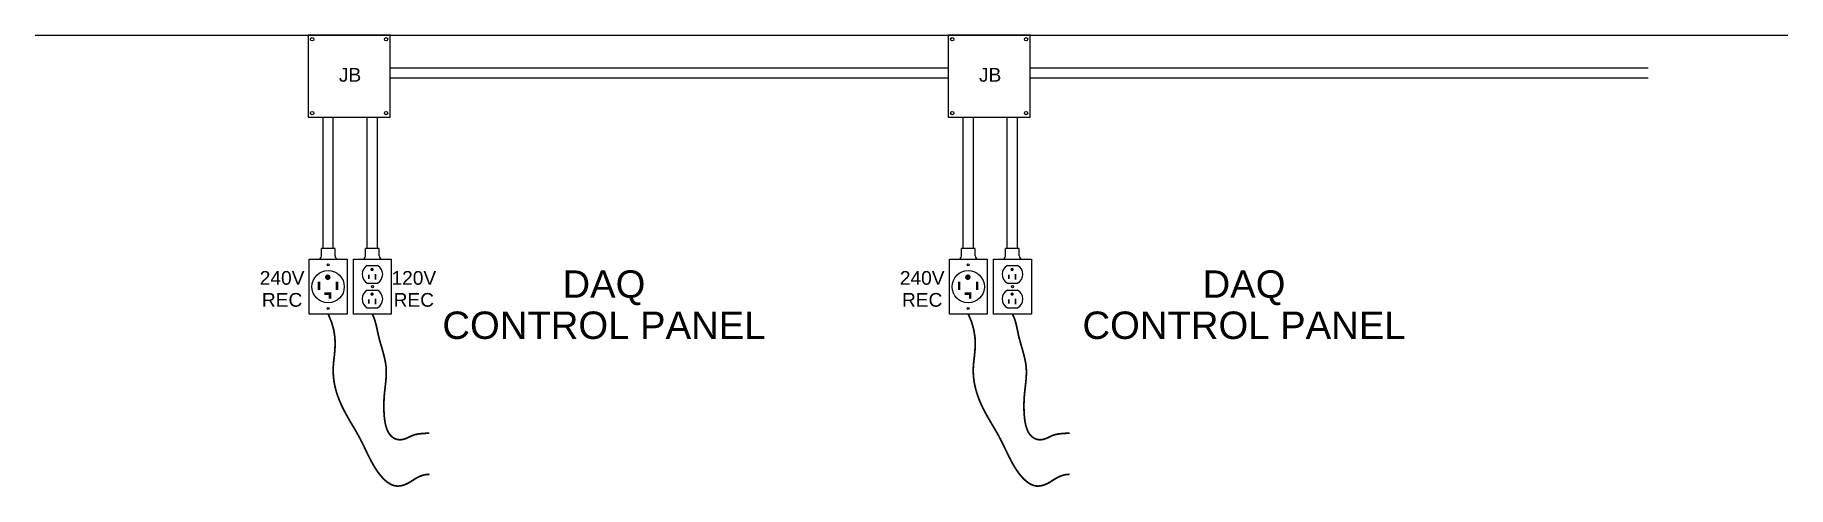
# Model space of a CAD drawing. Header units: inches. Extents: x -1574 to 492, y -294 to 234.
# Drawn here: x -1417.4 to -1289.4, y 55.7 to 88.7 of the extents above; entities that cross this region are included whole.
import ezdxf
from ezdxf.enums import TextEntityAlignment as Align

# ---------------------------------------------------------------- set-up
doc = ezdxf.new("R2010")
doc.units = ezdxf.units.IN
doc.header["$MEASUREMENT"] = 0
doc.layers.add('CHAMBER EXTERIOR', color=7, linetype='Continuous')
doc.layers.add('EXTERIOR ELEC EQUIP', color=190, linetype='Continuous')
doc.styles.get("Standard").update_dxf_attribs({"font": 'ARIAL.TTF'})

msp = doc.modelspace()

# ---------------------------------------------------------------- texts
at = {"layer": 'EXTERIOR ELEC EQUIP'}
for s, height, p in [('JB', 1, (-1394.3585, 85.28945)), ('JB', 1, (-1347.61781, 85.28945)), ('240V', 1, (-1399.32153, 70.46646)), ('120V', 1, (-1389.70247, 70.46646)), ('DAQ', 2, (-1375.81984, 69.51715)), ('240V', 1, (-1352.58083, 70.46646)), ('DAQ', 2, (-1329.07915, 69.51715)), ('REC', 1, (-1399.32153, 68.86346)), ('REC', 1, (-1389.70247, 68.86346)), ('REC', 1, (-1352.58083, 68.86346)), ('CONTROL PANEL', 2, (-1375.81984, 66.51227)), ('CONTROL PANEL', 2, (-1329.07915, 66.51227))]:
    msp.add_text(s, height=height, dxfattribs=at).set_placement(p, align=Align.CENTER)

# ---------------------------------------------------------------- blocks, each defined once
blk = doc.blocks.new('Fs1box')
at = {"linetype": 'Continuous'}
for p, q in [((0.25, 0.5), (0.78, 0.5)), ((0.78, -0.5), (0.78, 0.5)), ((0.25, -0.5), (0.78, -0.5))]:
    blk.add_line(p, q, dxfattribs=at)
blk.add_lwpolyline([(-4, -1.38), (-4, 1.38), (0, 1.38), (0, -1.38)], close=True, dxfattribs=at)
for centre, start, end in [((0.25, 0.75), 180, 270), ((0.25, -0.75), 90, 180)]:
    blk.add_arc(centre, 0.25, start, end, dxfattribs=at)

# ---------------------------------------------------------------- linework, layer by layer
at = {"layer": 'CHAMBER EXTERIOR'}
msp.add_line((-1417.36088, 88.69181), (-1289.36088, 88.69181), dxfattribs=at)
at = {"layer": 'EXTERIOR ELEC EQUIP'}
for p, q in [((-1391.42898, 86.31112), (-1350.68828, 86.31112)), ((-1344.68828, 86.31112), (-1299.57083, 86.31112)), ((-1391.42898, 85.56112), (-1350.68828, 85.56112)), ((-1344.68828, 85.56112), (-1299.57083, 85.56112)), ((-1396.33031, 73.10707), (-1396.33031, 82.69181)), ((-1395.58031, 73.10707), (-1395.58031, 82.69181)), ((-1393.10579, 73.10707), (-1393.10579, 82.69181)), ((-1392.35579, 73.10707), (-1392.35579, 82.69181)), ((-1349.58961, 73.16957), (-1349.58961, 82.69181)), ((-1348.83961, 73.16957), (-1348.83961, 82.69181)), ((-1346.36509, 73.16957), (-1346.36509, 82.69181)), ((-1345.61509, 73.16957), (-1345.61509, 82.69181)), ((-1393.10178, 71.87841), (-1392.35137, 71.87841)), ((-1346.36108, 71.87841), (-1345.61068, 71.87841)), ((-1393.10178, 70.57961), (-1392.35137, 70.57961)), ((-1346.36108, 70.57961), (-1345.61068, 70.57961)), ((-1393.10178, 70.07656), (-1392.35137, 70.07656)), ((-1346.36108, 70.07656), (-1345.61068, 70.07656)), ((-1393.10178, 68.77776), (-1392.35137, 68.77776)), ((-1346.36108, 68.77776), (-1345.61068, 68.77776))]:
    msp.add_line(p, q, dxfattribs=at)
for points in [[(-1397.42898, 82.69181), (-1391.42898, 82.69181), (-1391.42898, 88.69181), (-1397.42898, 88.69181)], [(-1350.68828, 82.69181), (-1344.68828, 82.69181), (-1344.68828, 88.69181), (-1350.68828, 88.69181)]]:
    msp.add_lwpolyline(points, close=True, dxfattribs=at)
for points, const_width in [([(-1392.75283, 71.64363, -1), (-1392.75283, 71.52363, -1)], 0.12), ([(-1346.01214, 71.64363, -1), (-1346.01214, 71.52363, -1)], 0.12), ([(-1395.98558, 71.11705, -1), (-1395.98558, 70.91698, -1)], 0.20007), ([(-1349.24489, 71.11705, -1), (-1349.24489, 70.91698, -1)], 0.20007), ([(-1392.75283, 69.84178, -1), (-1392.75283, 69.72178, -1)], 0.12), ([(-1346.01214, 69.84178, -1), (-1346.01214, 69.72178, -1)], 0.12)]:
    msp.add_lwpolyline(points, format="xyb", close=True, dxfattribs=dict(at, const_width=const_width))
for points, const_width in [([(-1396.62352, 70.69112), (-1396.62352, 70.08329)], 0.1787), ([(-1395.30822, 70.69112), (-1395.30822, 70.08329)], 0.1787), ([(-1392.99069, 71.20947), (-1392.99069, 70.88067)], 0.12), ([(-1392.50364, 71.24348), (-1392.50364, 70.83532)], 0.12), ([(-1349.88282, 70.69112), (-1349.88282, 70.08329)], 0.1787), ([(-1348.56753, 70.69112), (-1348.56753, 70.08329)], 0.1787), ([(-1346.25, 71.20947), (-1346.25, 70.88067)], 0.12), ([(-1345.76295, 71.24348), (-1345.76295, 70.83532)], 0.12), ([(-1396.23078, 69.81738), (-1395.81502, 69.81738), (-1395.81502, 69.43964)], 0.1875), ([(-1392.99069, 69.40762), (-1392.99069, 69.07881)], 0.12), ([(-1392.50364, 69.44163), (-1392.50364, 69.03346)], 0.12), ([(-1349.49008, 69.81738), (-1349.07433, 69.81738), (-1349.07433, 69.43964)], 0.1875), ([(-1346.25, 69.40762), (-1346.25, 69.07881)], 0.12), ([(-1345.76295, 69.44163), (-1345.76295, 69.03346)], 0.12), ([(-1388.55977, 56.63249), (-1388.80235, 56.61357), (-1389.02131, 56.56768), (-1389.22026, 56.50027), (-1389.40281, 56.41677), (-1389.57257, 56.32262), (-1389.73316, 56.22325), (-1389.88818, 56.12412), (-1390.04127, 56.03065), (-1390.1954, 55.94774), (-1390.35113, 55.87816), (-1390.50839, 55.82412), (-1390.66711, 55.78785), (-1390.82722, 55.77157), (-1390.98864, 55.77749), (-1391.15132, 55.80784), (-1391.31518, 55.86484), (-1391.48002, 55.95003), (-1391.64513, 56.06229), (-1391.8097, 56.19981), (-1391.97287, 56.36078), (-1392.13382, 56.54341), (-1392.29172, 56.74588), (-1392.44572, 56.9664), (-1392.59501, 57.20316), (-1392.73914, 57.45423), (-1392.87923, 57.71724), (-1393.01683, 57.98969), (-1393.15346, 58.26907), (-1393.29064, 58.5529), (-1393.4299, 58.83867), (-1393.57278, 59.12389), (-1393.72079, 59.40605), (-1393.87489, 59.68345), (-1394.03371, 59.95752), (-1394.19531, 60.23047), (-1394.35775, 60.50454), (-1394.51907, 60.78194), (-1394.67733, 61.06489), (-1394.8306, 61.35561), (-1394.97692, 61.65632), (-1395.11421, 61.96881), (-1395.23976, 62.2931), (-1395.35073, 62.62877), (-1395.44427, 62.9754), (-1395.51754, 63.33258), (-1395.56768, 63.69989), (-1395.59186, 64.07691), (-1395.58722, 64.46324), (-1395.5544, 64.8594), (-1395.50798, 65.26971), (-1395.46602, 65.69945), (-1395.44659, 66.1539), (-1395.46773, 66.63832), (-1395.54753, 67.158), (-1395.70403, 67.7182), (-1395.95531, 68.3242)], 0.125), ([(-1388.55977, 59.63249), (-1388.88819, 59.61943), (-1389.15472, 59.59975), (-1389.36805, 59.57449), (-1389.53686, 59.54465), (-1389.66984, 59.51127), (-1389.77565, 59.47538), (-1389.86299, 59.43799), (-1389.94054, 59.40013), (-1390.0156, 59.36276), (-1390.08997, 59.32657), (-1390.16405, 59.29219), (-1390.23828, 59.26023), (-1390.31306, 59.23133), (-1390.38882, 59.2061), (-1390.46596, 59.18518), (-1390.54491, 59.16918), (-1390.62594, 59.15877), (-1390.70877, 59.15475), (-1390.793, 59.15794), (-1390.8782, 59.16918), (-1390.96395, 59.18931), (-1391.04984, 59.21915), (-1391.13545, 59.25954), (-1391.22037, 59.3113), (-1391.30409, 59.3754), (-1391.38572, 59.45324), (-1391.4643, 59.54635), (-1391.53885, 59.65625), (-1391.6084, 59.78447), (-1391.67198, 59.93253), (-1391.72862, 60.10198), (-1391.77734, 60.29432), (-1391.81736, 60.51018), (-1391.84863, 60.74659), (-1391.87129, 60.99966), (-1391.88547, 61.26549), (-1391.89133, 61.5402), (-1391.88899, 61.81991), (-1391.8786, 62.10073), (-1391.86029, 62.37878), (-1391.83476, 62.65104), (-1391.80493, 62.91803), (-1391.77426, 63.18113), (-1391.74623, 63.44174), (-1391.72431, 63.70123), (-1391.71198, 63.961), (-1391.7127, 64.22244), (-1391.72994, 64.48693), (-1391.76594, 64.75528), (-1391.81798, 65.02603), (-1391.88211, 65.2971), (-1391.95435, 65.56644), (-1392.03077, 65.83199), (-1392.10739, 66.0917), (-1392.18026, 66.34352), (-1392.24543, 66.58537), (-1392.30033, 66.81602), (-1392.348, 67.03738), (-1392.39288, 67.25222), (-1392.43941, 67.46325), (-1392.49203, 67.67323), (-1392.55517, 67.88489), (-1392.63328, 68.10096), (-1392.73079, 68.3242)], 0.125), ([(-1341.81907, 56.63249), (-1342.06166, 56.61357), (-1342.28062, 56.56768), (-1342.47956, 56.50027), (-1342.66211, 56.41677), (-1342.83187, 56.32262), (-1342.99246, 56.22325), (-1343.14749, 56.12412), (-1343.30057, 56.03065), (-1343.45471, 55.94774), (-1343.61044, 55.87816), (-1343.7677, 55.82412), (-1343.92642, 55.78785), (-1344.08652, 55.77157), (-1344.24795, 55.77749), (-1344.41062, 55.80784), (-1344.57448, 55.86484), (-1344.73932, 55.95003), (-1344.90444, 56.06229), (-1345.069, 56.19981), (-1345.23217, 56.36078), (-1345.39312, 56.54341), (-1345.55102, 56.74588), (-1345.70503, 56.9664), (-1345.85431, 57.20316), (-1345.99844, 57.45423), (-1346.13854, 57.71724), (-1346.27613, 57.98969), (-1346.41276, 58.26907), (-1346.54994, 58.5529), (-1346.68921, 58.83867), (-1346.83208, 59.12389), (-1346.98009, 59.40605), (-1347.13419, 59.68345), (-1347.29302, 59.95752), (-1347.45462, 60.23047), (-1347.61705, 60.50454), (-1347.77837, 60.78194), (-1347.93664, 61.06489), (-1348.0899, 61.35561), (-1348.23623, 61.65632), (-1348.37351, 61.96881), (-1348.49906, 62.2931), (-1348.61003, 62.62877), (-1348.70357, 62.9754), (-1348.77684, 63.33258), (-1348.82698, 63.69989), (-1348.85116, 64.07691), (-1348.84652, 64.46324), (-1348.8137, 64.8594), (-1348.76728, 65.26971), (-1348.72532, 65.69945), (-1348.70589, 66.1539), (-1348.72704, 66.63832), (-1348.80683, 67.158), (-1348.96334, 67.7182), (-1349.21461, 68.3242)], 0.125), ([(-1341.81907, 59.63249), (-1342.14749, 59.61943), (-1342.41402, 59.59975), (-1342.62736, 59.57449), (-1342.79617, 59.54465), (-1342.92914, 59.51127), (-1343.03495, 59.47538), (-1343.1223, 59.43799), (-1343.19984, 59.40013), (-1343.2749, 59.36276), (-1343.34927, 59.32657), (-1343.42336, 59.29219), (-1343.49758, 59.26023), (-1343.57236, 59.23133), (-1343.64812, 59.2061), (-1343.72526, 59.18518), (-1343.80421, 59.16918), (-1343.88524, 59.15877), (-1343.96808, 59.15475), (-1344.0523, 59.15794), (-1344.1375, 59.16918), (-1344.22325, 59.18931), (-1344.30914, 59.21915), (-1344.39476, 59.25954), (-1344.47968, 59.3113), (-1344.56339, 59.3754), (-1344.64503, 59.45324), (-1344.7236, 59.54635), (-1344.79815, 59.65625), (-1344.86771, 59.78447), (-1344.93129, 59.93253), (-1344.98792, 60.10198), (-1345.03664, 60.29432), (-1345.07666, 60.51018), (-1345.10793, 60.74659), (-1345.13059, 60.99966), (-1345.14478, 61.26549), (-1345.15063, 61.5402), (-1345.14829, 61.81991), (-1345.1379, 62.10073), (-1345.11959, 62.37878), (-1345.09407, 62.65104), (-1345.06423, 62.91803), (-1345.03356, 63.18113), (-1345.00554, 63.44174), (-1344.98362, 63.70123), (-1344.97128, 63.961), (-1344.972, 64.22244), (-1344.98924, 64.48693), (-1345.02524, 64.75531), (-1345.07729, 65.02627), (-1345.14141, 65.29792), (-1345.21366, 65.56839), (-1345.29007, 65.83581), (-1345.36669, 66.0983), (-1345.43957, 66.35398), (-1345.50473, 66.601), (-1345.55963, 66.83802), (-1345.6073, 67.06595), (-1345.65218, 67.28624), (-1345.69872, 67.50036), (-1345.75133, 67.70976), (-1345.81448, 67.91589), (-1345.89258, 68.12022), (-1345.99009, 68.3242)], 0.125)]:
    msp.add_lwpolyline(points, dxfattribs=dict(at, const_width=const_width))
for centre, radius in [((-1397.12615, 88.38719), 0.12299), ((-1391.73181, 88.38719), 0.12299), ((-1350.38545, 88.38719), 0.12299), ((-1344.99112, 88.38719), 0.12299), ((-1397.12615, 82.99642), 0.12299), ((-1391.73181, 82.99642), 0.12299), ((-1350.38545, 82.99642), 0.12299), ((-1344.99112, 82.99642), 0.12299), ((-1395.95933, 71.92216), 0.075), ((-1349.21863, 71.92216), 0.075), ((-1395.95933, 70.32243), 1.17991), ((-1392.72657, 70.32809), 0.075), ((-1349.21863, 70.32243), 1.17991), ((-1345.98588, 70.32809), 0.075), ((-1395.95933, 68.73402), 0.075), ((-1349.21863, 68.73402), 0.075)]:
    msp.add_circle(centre, radius, dxfattribs=at)
for centre, start, end in [((-1392.72657, 71.22901), 120.0177615, 239.9822385), ((-1392.72657, 71.22901), 300.0177615, 59.9822385), ((-1345.98588, 71.22901), 120.0177615, 239.9822385), ((-1345.98588, 71.22901), 300.0177615, 59.9822385), ((-1392.72657, 69.42716), 120.0177615, 239.9822385), ((-1392.72657, 69.42716), 300.0177615, 59.9822385), ((-1345.98588, 69.42716), 120.0177615, 239.9822385), ((-1345.98588, 69.42716), 300.0177615, 59.9822385)]:
    msp.add_arc(centre, 0.75, start, end, dxfattribs=at)

# ---------------------------------------------------------------- block references
at = {"layer": 'EXTERIOR ELEC EQUIP', "rotation": 90}
for p in [(-1395.95531, 72.3242), (-1392.73079, 72.3242), (-1349.21461, 72.3242), (-1345.99009, 72.3242)]:
    msp.add_blockref('Fs1box', p, dxfattribs=at)

msp.set_redraw_order([(e.dxf.handle, doc.entitydb.next_handle()) for e in msp.query("TEXT MTEXT ATTDEF DIMENSION ARC_DIMENSION")])  # texts and dimensions are drawn at this point

doc.saveas('drawing.dxf')
